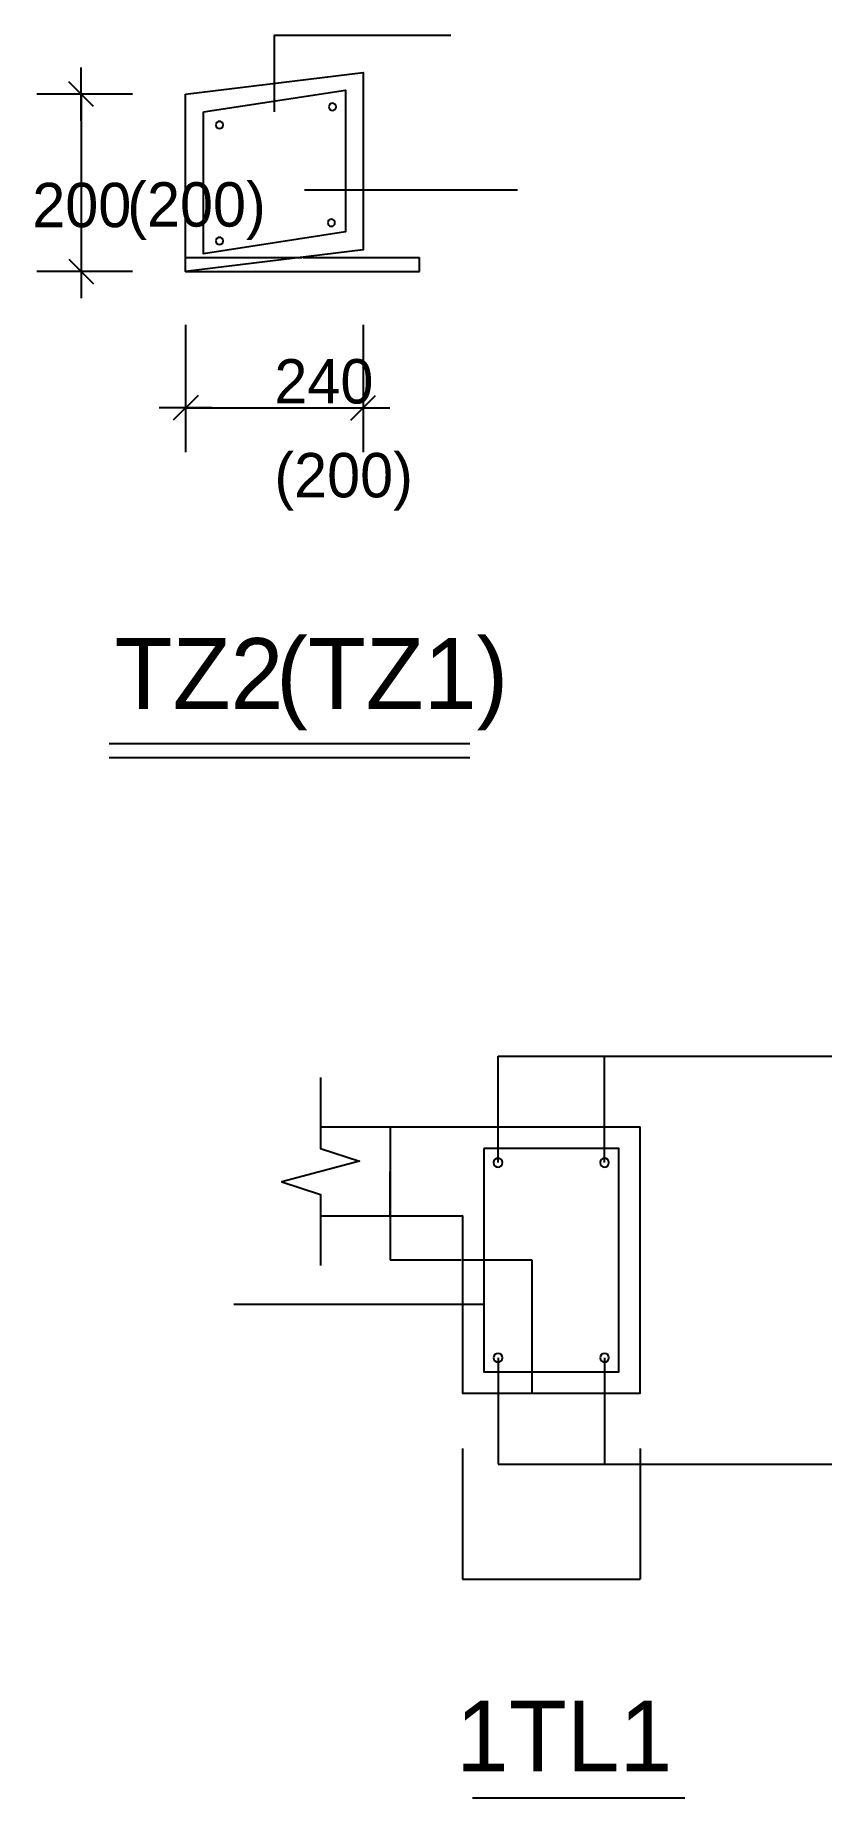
# Model space of a CAD drawing. Header units: metres. Extents: x 108254 to 124671, y 61196 to 72538.
# Drawn here: x 108254 to 112742, y 61312 to 71249 of the extents above; entities that cross this region are included whole.
import ezdxf

# ---------------------------------------------------------------- set-up
doc = ezdxf.new("R2010")
doc.units = ezdxf.units.M
for name, color, linetype in [('10011', 4, 'Continuous'), ('尺寸标注', 7, 'Continuous'), ('轮廓线', 4, 'Continuous'), ('钢筋', 1, 'Continuous'), ('钢筋标注', 11, 'Continuous')]:
    doc.layers.add(name, color=color, linetype=linetype)
doc.dimstyles.get("Standard").update_dxf_attribs({"dimtxt": 2.5, "dimasz": 2.5, "dimexe": 1.25, "dimexo": 0.625, "dimtad": 1, "dimcen": 2.5, "dimazin": 3, "dimtfac": 1, "dimtmove": 0, "dimatfit": 3})

msp = doc.modelspace()

# ---------------------------------------------------------------- texts
for s, p in [('(TZ1)', (109611.56, 67449.63)), ('TZ2', (108700.87, 67449.63)), ('1TL1', (110624.37, 61460.34))]:
    msp.add_text(s, height=400).set_placement(p)
at = {"layer": '尺寸标注', "char_height": 250, "attachment_point": 1}
for s, insert in [('\\A1;200', (108237.22, 70416.61)), ('(200)', (108772.24, 70419.97)), ('\\A1;240', (109601.31, 69422.66)), ('(200)', (109601.31, 68893.53))]:
    msp.add_mtext(s, dxfattribs=dict(at, insert=insert))

# ---------------------------------------------------------------- blocks, each defined once
blk = doc.blocks.new('_DIMX')
blk.add_line((-150, 0), (150, 0))
blk.add_lwpolyline([(-70, -70), (70, 70)])
blk = doc.blocks.new('*D1')
for p, q in [((110253.58, 65092.61), (110253.58, 64842.61)), ((110253.33, 64842.61), (110253.08, 64842.61)), ((110253.58, 64592.61), (110253.58, 64842.61)), ((110253.58, 64842.61), (110253.58, 64842.61)), ((110253.83, 64842.61), (110254.08, 64842.61))]:
    blk.add_line(p, q)
at = {"layer": 'Defpoints'}
for p in [(110253.58, 65092.61), (110253.58, 64842.61), (110253.58, 64592.61)]:
    blk.add_point(p, dxfattribs=at)
at = {"layer": '尺寸标注', "insert": (110253.58, 64843.735), "char_height": 1, "attachment_point": 5}
blk.add_mtext('100', dxfattribs=at)
blk = doc.blocks.new('*D2')
for p, q in [((110253.58, 65092.61), (110253.58, 64342.61)), ((110652.08, 64342.61), (110253.33, 64342.61)), ((111053.83, 64342.61), (110655.08, 64342.61)), ((111053.58, 63592.61), (111053.58, 64342.61))]:
    blk.add_line(p, q)
at = {"layer": 'Defpoints'}
for p in [(110253.58, 65092.61), (111053.58, 64342.61), (111053.58, 63592.61)]:
    blk.add_point(p, dxfattribs=at)
at = {"layer": '尺寸标注', "insert": (110653.58, 64342.61), "char_height": 1, "attachment_point": 5}
blk.add_mtext('300', dxfattribs=at)
blk = doc.blocks.new('*D3')
for p, q in [((110661.68, 63281.96), (110661.68, 62543.55)), ((111661.68, 63281.96), (111661.68, 62543.55)), ((110661.93, 62543.55), (111160.18, 62543.55)), ((111163.18, 62543.55), (111661.43, 62543.55))]:
    blk.add_line(p, q)
at = {"layer": 'Defpoints'}
for p in [(110661.68, 63281.96), (111661.68, 63281.96), (110661.68, 62543.55)]:
    blk.add_point(p, dxfattribs=at)
at = {"layer": '尺寸标注', "insert": (111161.68, 62543.55), "char_height": 1, "attachment_point": 5}
blk.add_mtext('200', dxfattribs=at)
blk = doc.blocks.new('*D4')
for p, q in [((109101.31, 69916.61), (109101.31, 69994.76)), ((109101.56, 69994.76), (109757.02, 69994.76)), ((109764.02, 69994.76), (110419.48, 69994.76)), ((110419.73, 69916.61), (110419.73, 69994.76))]:
    blk.add_line(p, q)
at = {"layer": 'Defpoints'}
for p in [(109101.31, 69994.76), (109101.31, 69916.61), (110419.73, 69916.61)]:
    blk.add_point(p, dxfattribs=at)
at = {"layer": '10011', "insert": (109760.52, 69994.76), "char_height": 1, "attachment_point": 5}
blk.add_mtext('1318,42', dxfattribs=at)

# ---------------------------------------------------------------- dimensions: what is measured, and where the dimension line sits
at = {"layer": '10011'}
dim = msp.add_linear_dim(base=(109101.31, 69994.76), p1=(109101.31, 69916.61), p2=(110419.73, 69916.61), dimstyle='Standard', dxfattribs=at)
dim.commit()
dim.dimension.update_dxf_attribs({"geometry": '*D4', "text_midpoint": (109760.52, 69994.76)})
at = {"layer": '尺寸标注'}
for base, p1, p2, text, picture, middle in [((110253.58, 64842.61), (110253.58, 65092.61), (110253.58, 64592.61), '100', '*D1', (110253.58, 64843.735)), ((111053.58, 64342.61), (111053.58, 63592.61), (110253.58, 65092.61), '300', '*D2', (110653.58, 64342.61)), ((110661.68, 62543.55), (110661.68, 63281.96), (111661.68, 63281.96), '200', '*D3', (111161.68, 62543.55))]:
    dim = msp.add_linear_dim(base=base, p1=p1, p2=p2, text=text, dimstyle='Standard', dxfattribs=at)
    dim.commit()
    dim.dimension.update_dxf_attribs({"geometry": picture, "text_midpoint": middle})

# ---------------------------------------------------------------- linework, layer by layer
for points in [[(108670.66, 67256.28), (110703.22, 67256.28)], [(108670.66, 67176.28), (110703.22, 67176.28)]]:
    msp.add_lwpolyline(points)
at = {"layer": '尺寸标注'}
for points in [[(108801.31, 70916.61), (108262.22, 70916.61)], [(108512.22, 70915.61), (108512.22, 69917.61)], [(108801.31, 69916.61), (108262.22, 69916.61)], [(109101.31, 69616.61), (109101.31, 68897.66)], [(110101.31, 69616.61), (110101.31, 68897.66)], [(109102.31, 69147.66), (110100.31, 69147.66)], [(110718.21, 61312.16), (111913.45, 61312.16)]]:
    msp.add_lwpolyline(points, dxfattribs=at)
at = {"layer": '轮廓线'}
msp.add_lwpolyline([(109101.31, 70916.61), (110101.31, 71039.42), (110101.31, 70039.42), (109101.31, 69916.61)], close=True, dxfattribs=at)
for points in [[(109101.31, 69916.61), (110419.73, 69916.61)], [(109861.68, 65372.61), (109861.68, 64972.61), (110080.42, 64901.53), (109642.94, 64783.68), (109861.68, 64712.61), (109861.68, 64312.61)], [(109861.68, 64592.61), (110661.68, 64592.61), (110661.68, 63592.61), (111661.68, 63592.61), (111661.68, 65092.61), (109861.68, 65092.61)]]:
    msp.add_lwpolyline(points, dxfattribs=at)
at = {"layer": '钢筋'}
msp.add_lwpolyline([(109201.31, 70816.61), (110001.31, 70939.42), (110001.31, 70139.42), (109201.31, 70016.61)], close=True, dxfattribs=at)
for points in [[(109908.26, 70845.13, 1), (109948.76, 70845.13, 1)], [(109271.89, 70742.76, 1), (109312.39, 70742.76, 1)], [(109902.29, 70191.83, 1), (109942.79, 70191.83, 1)], [(109271.94, 70088.94, 1), (109312.44, 70088.94, 1)]]:
    msp.add_lwpolyline(points, format="xyb", close=True, dxfattribs=at)
at = {"layer": '钢筋标注'}
for p, q in [((110861.68, 65492.61), (112741.68, 65492.61)), ((110861.68, 64892.61), (110861.68, 65492.61)), ((111461.68, 64892.61), (111461.68, 65492.61)), ((110861.68, 63792.61), (110861.68, 63192.61)), ((111461.68, 63792.61), (111461.68, 63192.61)), ((110861.68, 63192.61), (112741.68, 63192.61))]:
    msp.add_line(p, q, dxfattribs=at)
for points in [[(109601.31, 70816.61), (109601.31, 71248.6), (110595.18, 71248.6)], [(109771.02, 70377.86), (110971.02, 70377.86)], [(110781.68, 64092.61), (109373.58, 64092.61)]]:
    msp.add_lwpolyline(points, dxfattribs=at)
msp.add_lwpolyline([(110781.68, 64972.61), (110781.68, 63712.61), (111541.68, 63712.61), (111541.68, 64972.61)], close=True, dxfattribs=at)
for points in [[(110836.68, 64892.61, 1), (110886.68, 64892.61, 1)], [(111436.68, 64892.61, 1), (111486.68, 64892.61, 1)], [(110836.68, 63792.61, 1), (110886.68, 63792.61, 1)], [(111436.68, 63792.61, 1), (111486.68, 63792.61, 1)]]:
    msp.add_lwpolyline(points, format="xyb", close=True, dxfattribs=at)

# ---------------------------------------------------------------- block references
at = {"layer": '尺寸标注'}
for p, rotation in [((108512.22, 70916.61), 90), ((108512.22, 69916.61), 270), ((109101.31, 69147.66), 180)]:
    msp.add_blockref('_DIMX', p, dxfattribs=dict(at, rotation=rotation))
msp.add_blockref('_DIMX', (110101.31, 69147.66), dxfattribs=at)

msp.set_redraw_order([(e.dxf.handle, doc.entitydb.next_handle()) for e in msp.query("TEXT MTEXT ATTDEF DIMENSION ARC_DIMENSION")])  # texts and dimensions are drawn at this point

doc.saveas('drawing.dxf')
